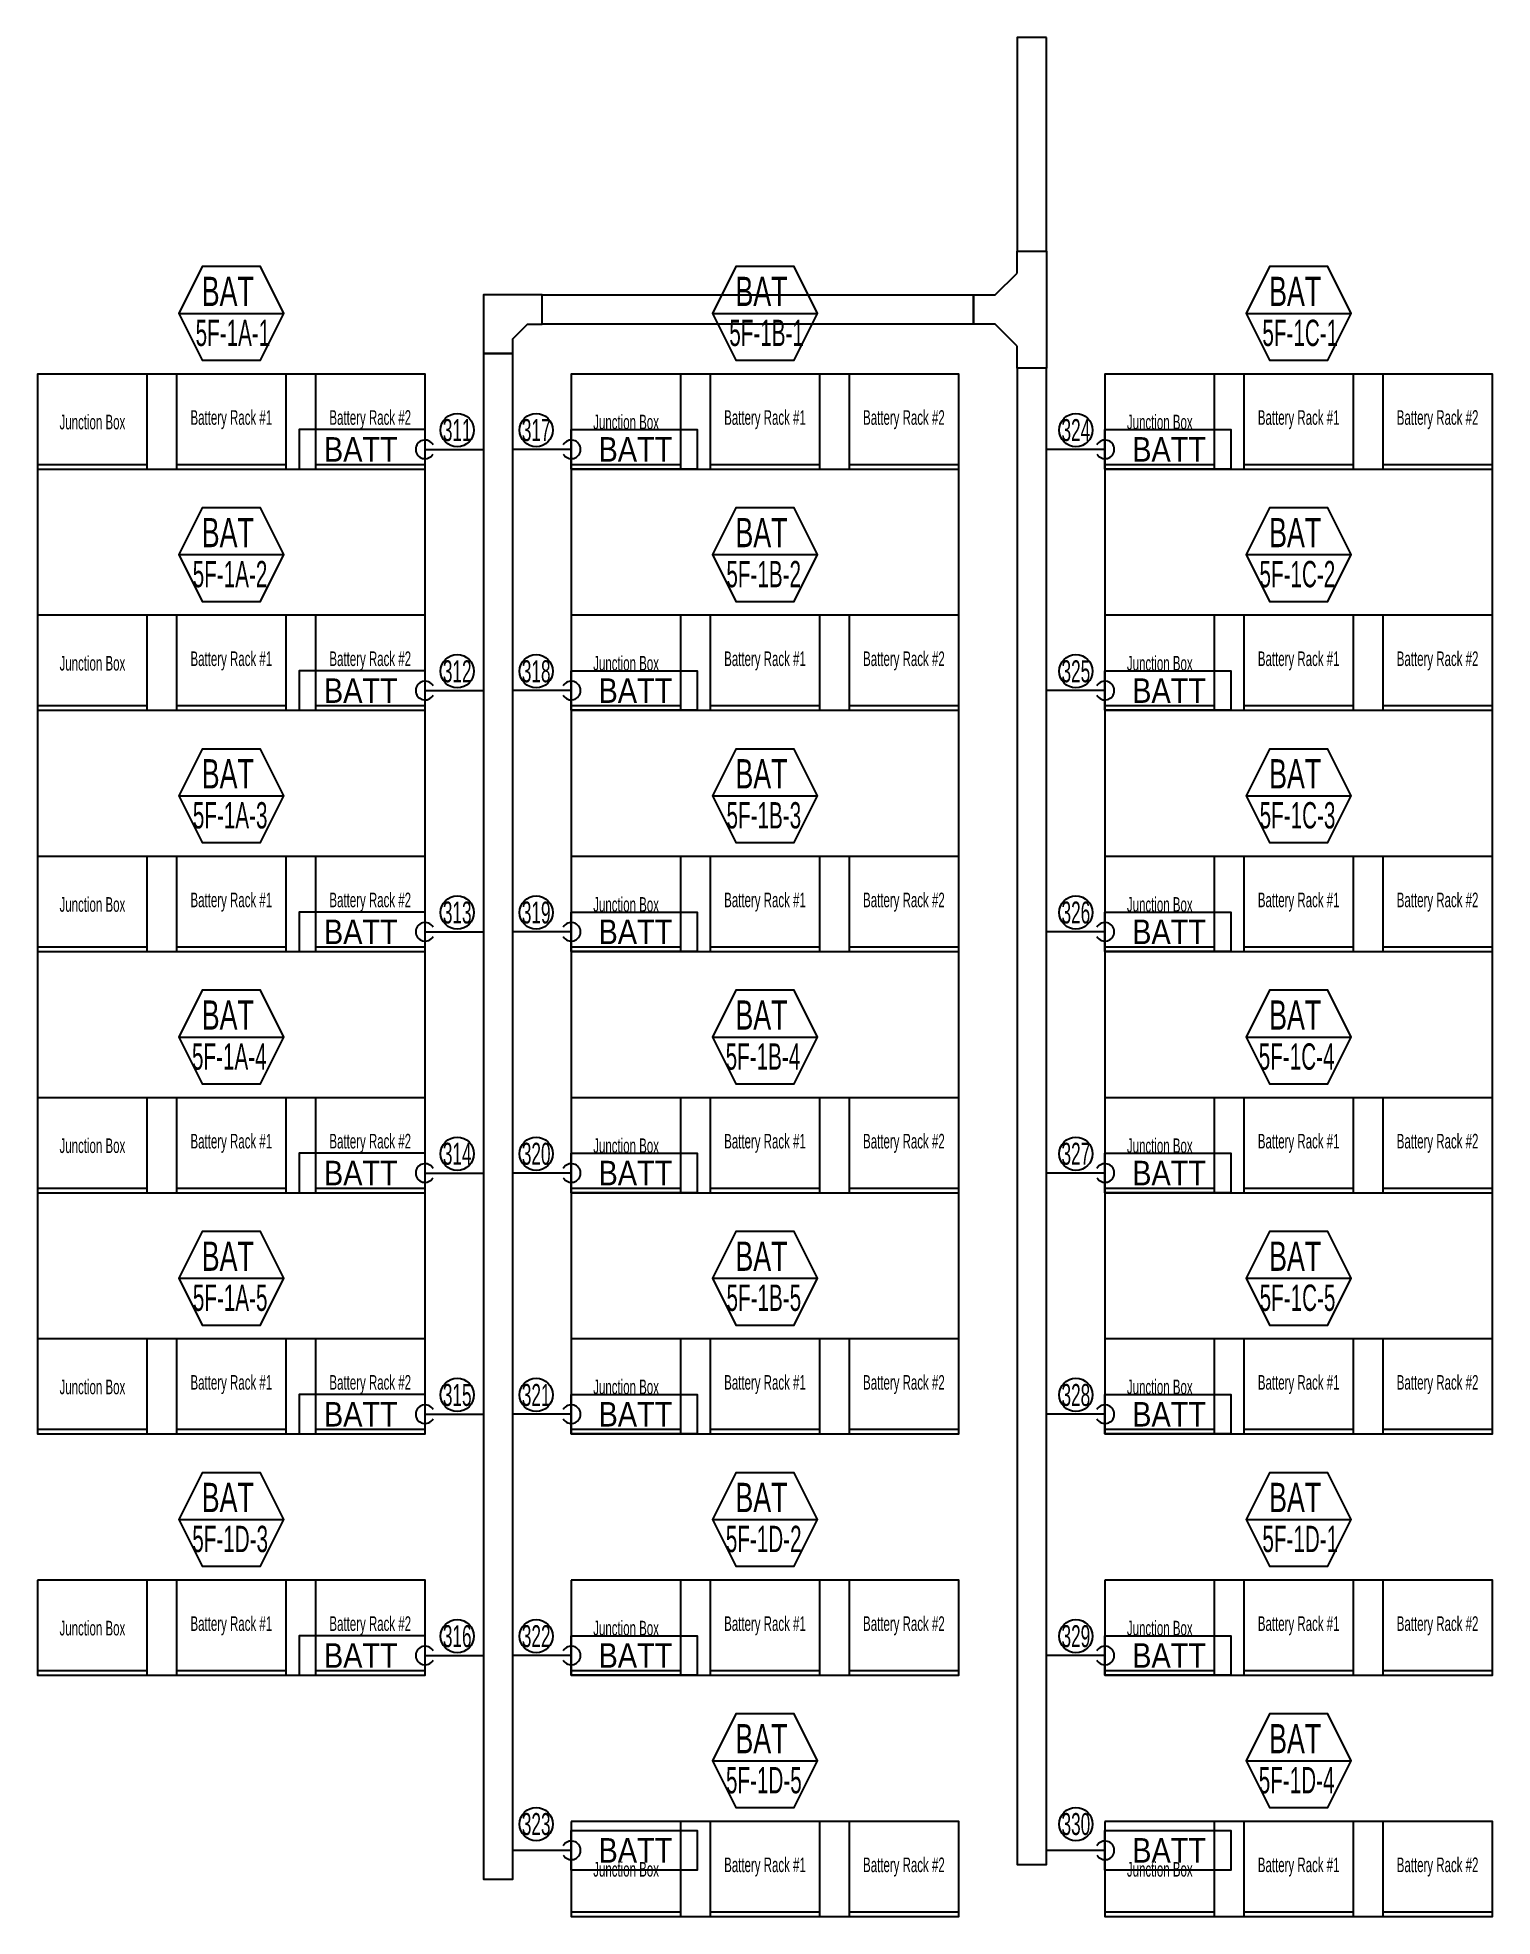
# Model space of a CAD drawing. Header units: millimetres. Extents: x 89450 to 753248, y -530175 to 1209785.
# Drawn here: x 329300 to 339250, y 386500 to 399352 of the extents above; entities that cross this region are included whole.
import ezdxf
from ezdxf.enums import TextEntityAlignment as Align

# ---------------------------------------------------------------- set-up
doc = ezdxf.new("R2010")
doc.units = ezdxf.units.MM
doc.header["$LTSCALE"] = 150
for name, color, linetype in [('------00 Switch Gear', 3, 'Continuous'), ('------00 Switch Gear_Number', 1, 'Continuous'), ('-----29 Indicator', 1, 'Continuous'), ('-----99 EPMS CABLE DUCT', 4, 'Continuous'), ('-----99 EPMS CONDUIT', 4, 'Continuous'), ('-----99 EPMS DEVICE', 3, 'Continuous')]:
    doc.layers.add(name, color=color, linetype=linetype)
doc.styles.add('ELEC', font='')
doc.styles.get('ELEC').set_extended_font_data('Dotum')

msp = doc.modelspace()

# ---------------------------------------------------------------- texts
at = {"layer": '------00 Switch Gear', "color": 161, "style": 'ELEC', "width": 0.6}
for s, p in [('Junction Box', (329675, 396722, 0)), ('Battery Rack #1', (330625, 396753, 0)), ('Battery Rack #2', (331575, 396753, 0)), ('Junction Box', (333325, 396722, 0)), ('Battery Rack #1', (334275, 396753, 0)), ('Battery Rack #2', (335225, 396753, 0)), ('Junction Box', (336975, 396722, 0)), ('Battery Rack #1', (337925, 396753, 0)), ('Battery Rack #2', (338875, 396753, 0)), ('Junction Box', (329675, 395072, 0)), ('Battery Rack #1', (330625, 395103, 0)), ('Battery Rack #2', (331575, 395103, 0)), ('Junction Box', (333325, 395072, 0)), ('Battery Rack #1', (334275, 395103, 0)), ('Battery Rack #2', (335225, 395103, 0)), ('Junction Box', (336975, 395072, 0)), ('Battery Rack #1', (337925, 395103, 0)), ('Battery Rack #2', (338875, 395103, 0)), ('Junction Box', (329675, 393422)), ('Battery Rack #1', (330625, 393453)), ('Battery Rack #2', (331575, 393453)), ('Junction Box', (333325, 393422)), ('Battery Rack #1', (334275, 393453)), ('Battery Rack #2', (335225, 393453)), ('Junction Box', (336975, 393422)), ('Battery Rack #1', (337925, 393453)), ('Battery Rack #2', (338875, 393453)), ('Battery Rack #1', (330625, 391803)), ('Battery Rack #2', (331575, 391803)), ('Battery Rack #1', (334275, 391803)), ('Battery Rack #2', (335225, 391803)), ('Battery Rack #1', (337925, 391803)), ('Battery Rack #2', (338875, 391803)), ('Junction Box', (329675, 391772)), ('Junction Box', (333325, 391772)), ('Junction Box', (336975, 391772)), ('Battery Rack #1', (330625, 390153)), ('Battery Rack #2', (331575, 390153)), ('Battery Rack #1', (334275, 390153)), ('Battery Rack #2', (335225, 390153)), ('Battery Rack #1', (337925, 390153)), ('Battery Rack #2', (338875, 390153)), ('Junction Box', (329675, 390122)), ('Junction Box', (333325, 390122)), ('Junction Box', (336975, 390122)), ('Junction Box', (329675, 388472)), ('Battery Rack #1', (330625, 388503)), ('Battery Rack #2', (331575, 388503)), ('Junction Box', (333325, 388472)), ('Battery Rack #1', (334275, 388503)), ('Battery Rack #2', (335225, 388503)), ('Junction Box', (336975, 388472)), ('Battery Rack #1', (337925, 388503)), ('Battery Rack #2', (338875, 388503)), ('Junction Box', (333325, 386822)), ('Battery Rack #1', (334275, 386853)), ('Battery Rack #2', (335225, 386853)), ('Junction Box', (336975, 386822)), ('Battery Rack #1', (337925, 386853)), ('Battery Rack #2', (338875, 386853))]:
    msp.add_text(s, height=100, dxfattribs=at).set_placement(p, align=Align.MIDDLE_CENTER)
at = {"layer": '------00 Switch Gear_Number', "color": 0, "style": 'ELEC'}
for s, height, width, p in [('BAT', 200, 0.7, (330601, 397616)), ('BAT', 200, 0.7, (334251, 397616)), ('BAT', 200, 0.7, (337901, 397616)), ('5F-1A-1', 180, 0.6, (330636, 397332)), ('5F-1B-1', 180, 0.6, (334286, 397332)), ('5F-1C-1', 180, 0.6, (337936, 397332)), ('BAT', 200, 0.7, (330601, 395966)), ('BAT', 200, 0.7, (334251, 395966)), ('BAT', 200, 0.7, (337901, 395966)), ('5F-1A-2', 180, 0.6, (330616, 395682)), ('5F-1B-2', 180, 0.6, (334266, 395682)), ('5F-1C-2', 180, 0.6, (337916, 395682)), ('BAT', 200, 0.7, (330601, 394316)), ('BAT', 200, 0.7, (334251, 394316)), ('BAT', 200, 0.7, (337901, 394316)), ('5F-1A-3', 180, 0.6, (330617, 394032)), ('5F-1B-3', 180, 0.6, (334267, 394032)), ('5F-1C-3', 180, 0.6, (337917, 394032)), ('BAT', 200, 0.7, (330601, 392666)), ('BAT', 200, 0.7, (334251, 392666)), ('BAT', 200, 0.7, (337901, 392666)), ('5F-1A-4', 180, 0.6, (330611, 392382)), ('5F-1B-4', 180, 0.6, (334261, 392382)), ('5F-1C-4', 180, 0.6, (337911, 392382)), ('BAT', 200, 0.7, (330601, 391016)), ('BAT', 200, 0.7, (334251, 391016)), ('BAT', 200, 0.7, (337901, 391016)), ('5F-1C-5', 180, 0.6, (337917, 390732)), ('5F-1A-5', 180, 0.6, (330617, 390732)), ('5F-1B-5', 180, 0.6, (334267, 390732)), ('BAT', 200, 0.7, (330601, 389366)), ('BAT', 200, 0.7, (334251, 389366)), ('BAT', 200, 0.7, (337901, 389366)), ('5F-1D-3', 180, 0.6, (330617, 389082)), ('5F-1D-2', 180, 0.6, (334266, 389082)), ('5F-1D-1', 180, 0.6, (337936, 389082)), ('BAT', 200, 0.7, (334251, 387716)), ('BAT', 200, 0.7, (337901, 387716)), ('5F-1D-5', 180, 0.6, (334267, 387432)), ('5F-1D-4', 180, 0.6, (337911, 387432))]:
    msp.add_text(s, height=height, dxfattribs=dict(at, width=width)).set_placement(p, align=Align.MIDDLE_CENTER)
at = {"layer": '-----29 Indicator', "style": 'ELEC', "width": 0.6}
for s, p in [('311', (332170, 396667, 0)), ('317', (332710, 396667, 0)), ('324', (336401, 396667, 0)), ('312', (332170, 395017, 0)), ('318', (332710, 395017, 0)), ('325', (336401, 395017, 0)), ('313', (332170, 393367, 0)), ('319', (332710, 393367, 0)), ('326', (336401, 393367, 0)), ('314', (332170, 391717, 0)), ('320', (332710, 391717, 0)), ('327', (336401, 391717, 0)), ('315', (332170, 390067, 0)), ('321', (332710, 390067, 0)), ('328', (336401, 390067, 0)), ('316', (332170, 388417, 0)), ('322', (332710, 388417, 0)), ('329', (336401, 388417, 0)), ('323', (332710, 387132, 0)), ('330', (336401, 387132, 0))]:
    msp.add_text(s, height=150, dxfattribs=at).set_placement(p, align=Align.MIDDLE_CENTER)
at = {"layer": '-----99 EPMS DEVICE', "style": 'ELEC', "width": 0.9}
for p in [(331511, 396535, 0), (333389, 396535, 0), (337039, 396535, 0), (331511, 394885, 0), (333389, 394885, 0), (337039, 394885, 0), (331511, 393235, 0), (333389, 393235, 0), (337039, 393235, 0), (331511, 391585, 0), (333389, 391585, 0), (337039, 391585, 0), (331511, 389935, 0), (333389, 389935, 0), (337039, 389935, 0), (331511, 388285, 0), (333389, 388285, 0), (337039, 388285, 0), (333389, 386952, 0), (337039, 386952, 0)]:
    msp.add_text('BATT', height=168, dxfattribs=at).set_placement(p, align=Align.MIDDLE)

# ---------------------------------------------------------------- blocks, each defined once
blk = doc.blocks.new('A$C2e8f9a8b')
at = {"color": 0}
blk.add_line((30, 750), (30, 0), dxfattribs=at)
blk.add_lwpolyline([(650, 0), (0, 0), (0, 750), (650, 750)], close=True, dxfattribs=at)
blk = doc.blocks.new('zw$32E')
for p, q in [((100, 0), (0, 0)), ((0, 0), (0, -400)), ((100, -75), (100, 0)), ((175, -150), (100, -75)), ((250, -150), (175, -150)), ((250, -250), (250, -150)), ((100, -325), (175, -250)), ((175, -250), (250, -250)), ((100, -400), (100, -325)), ((0, -400), (100, -400))]:
    blk.add_line(p, q)

# ---------------------------------------------------------------- linework, layer by layer
at = {"layer": '------00 Switch Gear', "color": 161, "elevation": 0}
for points in [[(331950, 389800), (331950, 397050), (329300, 397050), (329300, 389800), (331950, 389800)], [(335600, 389800), (335600, 397050), (332950, 397050), (332950, 389800), (335600, 389800)], [(339250, 389800), (339250, 397050), (336600, 397050), (336600, 389800), (339250, 389800)]]:
    msp.add_lwpolyline(points, dxfattribs=at)
for points in [[(329300, 397050), (329300, 396400), (331950, 396400), (331950, 397050)], [(332950, 397050), (332950, 396400), (335600, 396400), (335600, 397050)], [(336600, 397050), (336600, 396400), (339250, 396400), (339250, 397050)], [(329300, 395400), (329300, 394750), (331950, 394750), (331950, 395400)], [(332950, 395400), (332950, 394750), (335600, 394750), (335600, 395400)], [(336600, 395400), (336600, 394750), (339250, 394750), (339250, 395400)], [(329300, 393750), (329300, 393100), (331950, 393100), (331950, 393750)], [(332950, 393750), (332950, 393100), (335600, 393100), (335600, 393750)], [(336600, 393750), (336600, 393100), (339250, 393100), (339250, 393750)], [(329300, 392100), (329300, 391450), (331950, 391450), (331950, 392100)], [(332950, 392100), (332950, 391450), (335600, 391450), (335600, 392100)], [(336600, 392100), (336600, 391450), (339250, 391450), (339250, 392100)], [(329300, 390450), (329300, 389800), (331950, 389800), (331950, 390450)], [(332950, 390450), (332950, 389800), (335600, 389800), (335600, 390450)], [(336600, 390450), (336600, 389800), (339250, 389800), (339250, 390450)], [(329300, 388800), (329300, 388150), (331950, 388150), (331950, 388800)], [(332950, 388800), (332950, 388150), (335600, 388150), (335600, 388800)], [(336600, 388800), (336600, 388150), (339250, 388150), (339250, 388800)], [(332950, 387150), (332950, 386500), (335600, 386500), (335600, 387150)], [(336600, 387150), (336600, 386500), (339250, 386500), (339250, 387150)]]:
    msp.add_lwpolyline(points, close=True, dxfattribs=at)
at = {"layer": '------00 Switch Gear_Number', "elevation": 0}
for points in [[(330265, 397465), (330985, 397465), (330825, 397785), (330425, 397785), (330265, 397465), (330425, 397145), (330825, 397145), (330985, 397465)], [(333915, 397465), (334635, 397465), (334475, 397785), (334075, 397785), (333915, 397465), (334075, 397145), (334475, 397145), (334635, 397465)], [(337565, 397465), (338285, 397465), (338125, 397785), (337725, 397785), (337565, 397465), (337725, 397145), (338125, 397145), (338285, 397465)], [(330265, 395815), (330985, 395815), (330825, 396135), (330425, 396135), (330265, 395815), (330425, 395495), (330825, 395495), (330985, 395815)], [(333915, 395815), (334635, 395815), (334475, 396135), (334075, 396135), (333915, 395815), (334075, 395495), (334475, 395495), (334635, 395815)], [(337565, 395815), (338285, 395815), (338125, 396135), (337725, 396135), (337565, 395815), (337725, 395495), (338125, 395495), (338285, 395815)], [(330265, 394165), (330985, 394165), (330825, 394485), (330425, 394485), (330265, 394165), (330425, 393845), (330825, 393845), (330985, 394165)], [(333915, 394165), (334635, 394165), (334475, 394485), (334075, 394485), (333915, 394165), (334075, 393845), (334475, 393845), (334635, 394165)], [(337565, 394165), (338285, 394165), (338125, 394485), (337725, 394485), (337565, 394165), (337725, 393845), (338125, 393845), (338285, 394165)], [(330265, 392515), (330985, 392515), (330825, 392835), (330425, 392835), (330265, 392515), (330425, 392195), (330825, 392195), (330985, 392515)], [(333915, 392515), (334635, 392515), (334475, 392835), (334075, 392835), (333915, 392515), (334075, 392195), (334475, 392195), (334635, 392515)], [(337565, 392515), (338285, 392515), (338125, 392835), (337725, 392835), (337565, 392515), (337725, 392195), (338125, 392195), (338285, 392515)], [(330265, 390865), (330985, 390865), (330825, 391185), (330425, 391185), (330265, 390865), (330425, 390545), (330825, 390545), (330985, 390865)], [(333915, 390865), (334635, 390865), (334475, 391185), (334075, 391185), (333915, 390865), (334075, 390545), (334475, 390545), (334635, 390865)], [(337565, 390865), (338285, 390865), (338125, 391185), (337725, 391185), (337565, 390865), (337725, 390545), (338125, 390545), (338285, 390865)], [(330265, 389215), (330985, 389215), (330825, 389535), (330425, 389535), (330265, 389215), (330425, 388895), (330825, 388895), (330985, 389215)], [(333915, 389215), (334635, 389215), (334475, 389535), (334075, 389535), (333915, 389215), (334075, 388895), (334475, 388895), (334635, 389215)], [(337565, 389215), (338285, 389215), (338125, 389535), (337725, 389535), (337565, 389215), (337725, 388895), (338125, 388895), (338285, 389215)], [(333915, 387565), (334635, 387565), (334475, 387885), (334075, 387885), (333915, 387565), (334075, 387245), (334475, 387245), (334635, 387565)], [(337565, 387565), (338285, 387565), (338125, 387885), (337725, 387885), (337565, 387565), (337725, 387245), (338125, 387245), (338285, 387565)]]:
    msp.add_lwpolyline(points, dxfattribs=at)
at = {"layer": '-----29 Indicator'}
for centre in [(332170, 396667, 0), (332710, 396667, 0), (336401, 396667, 0), (332170, 395017, 0), (332710, 395017, 0), (336401, 395017, 0), (332170, 393367, 0), (332710, 393367, 0), (336401, 393367, 0), (332170, 391717, 0), (332710, 391717, 0), (336401, 391717, 0), (332170, 390067, 0), (332710, 390067, 0), (336401, 390067, 0), (332170, 388417, 0), (332710, 388417, 0), (336401, 388417, 0), (332710, 387132, 0), (336401, 387132, 0)]:
    msp.add_circle(centre, 114, dxfattribs=at)
at = {"layer": '-----99 EPMS CABLE DUCT', "elevation": 0}
for points in [[(336200, 399352), (336000, 399352), (336000, 397891), (336200, 397891)], [(332750, 397591), (335700, 397591), (335700, 397391), (332750, 397391)], [(332550, 397191), (332350, 397191), (332350, 386755), (332550, 386755)], [(336200, 397091), (336000, 397091), (336000, 386855), (336200, 386855)]]:
    msp.add_lwpolyline(points, close=True, dxfattribs=at)
msp.add_lwpolyline([(332750, 397391), (332750, 397591), (332350, 397591), (332350, 397191), (332550, 397191), (332550, 397291), (332650, 397391), (332750, 397391)], dxfattribs=at)
at = {"layer": '-----99 EPMS CONDUIT'}
for p, q in [((331950, 396535, 0), (332350, 396535, 0)), ((332950, 396535, 0), (332550, 396535, 0)), ((336600, 396535, 0), (336200, 396535, 0)), ((331950, 394885, 0), (332350, 394885, 0)), ((332950, 394885, 0), (332550, 394885, 0)), ((336600, 394885, 0), (336200, 394885, 0)), ((331950, 393235, 0), (332350, 393235, 0)), ((332950, 393235, 0), (332550, 393235, 0)), ((336600, 393235, 0), (336200, 393235, 0)), ((331950, 391585, 0), (332350, 391585, 0)), ((332950, 391585, 0), (332550, 391585, 0)), ((336600, 391585, 0), (336200, 391585, 0)), ((331950, 389935, 0), (332350, 389935, 0)), ((332950, 389935, 0), (332550, 389935, 0)), ((336600, 389935, 0), (336200, 389935, 0)), ((331950, 388285, 0), (332350, 388285, 0)), ((332950, 388285, 0), (332550, 388285, 0)), ((336600, 388285, 0), (336200, 388285, 0)), ((332950, 386952, 0), (332550, 386952, 0)), ((336600, 386952, 0), (336200, 386952, 0))]:
    msp.add_line(p, q, dxfattribs=at)
for centre, start, end in [((331950, 396535, 0), 30, 330), ((332950, 396535, 0), 210, 150), ((336600, 396535, 0), 210, 150), ((331950, 394885, 0), 30, 330), ((332950, 394885, 0), 210, 150), ((336600, 394885, 0), 210, 150), ((331950, 393235, 0), 30, 330), ((332950, 393235, 0), 210, 150), ((336600, 393235, 0), 210, 150), ((331950, 391585, 0), 30, 330), ((332950, 391585, 0), 210, 150), ((336600, 391585, 0), 210, 150), ((331950, 389935, 0), 30, 330), ((332950, 389935, 0), 210, 150), ((336600, 389935, 0), 210, 150), ((331950, 388285, 0), 30, 330), ((332950, 388285, 0), 210, 150), ((336600, 388285, 0), 210, 150), ((332950, 386952, 0), 210, 150), ((336600, 386952, 0), 210, 150)]:
    msp.add_arc(centre, 63.8, start, end, dxfattribs=at)
at = {"layer": '-----99 EPMS DEVICE', "elevation": 0}
for points in [[(331950, 396670), (331090, 396670), (331090, 396400), (331950, 396400)], [(332950, 396670), (333810, 396670), (333810, 396400), (332950, 396400)], [(336600, 396670), (337460, 396670), (337460, 396400), (336600, 396400)], [(331950, 395020), (331090, 395020), (331090, 394750), (331950, 394750)], [(332950, 395020), (333810, 395020), (333810, 394750), (332950, 394750)], [(336600, 395020), (337460, 395020), (337460, 394750), (336600, 394750)], [(331950, 393370), (331090, 393370), (331090, 393100), (331950, 393100)], [(332950, 393370), (333810, 393370), (333810, 393100), (332950, 393100)], [(336600, 393370), (337460, 393370), (337460, 393100), (336600, 393100)], [(331950, 391720), (331090, 391720), (331090, 391450), (331950, 391450)], [(332950, 391720), (333810, 391720), (333810, 391450), (332950, 391450)], [(336600, 391720), (337460, 391720), (337460, 391450), (336600, 391450)], [(331950, 390070), (331090, 390070), (331090, 389800), (331950, 389800)], [(332950, 390070), (333810, 390070), (333810, 389800), (332950, 389800)], [(336600, 390070), (337460, 390070), (337460, 389800), (336600, 389800)], [(331950, 388420), (331090, 388420), (331090, 388150), (331950, 388150)], [(332950, 388420), (333810, 388420), (333810, 388150), (332950, 388150)], [(336600, 388420), (337460, 388420), (337460, 388150), (336600, 388150)], [(332950, 387087), (333810, 387087), (333810, 386817), (332950, 386817)], [(336600, 387087), (337460, 387087), (337460, 386817), (336600, 386817)]]:
    msp.add_lwpolyline(points, close=True, dxfattribs=at)

# ---------------------------------------------------------------- block references
at = {"layer": '------00 Switch Gear', "color": 161, "xscale": -1, "rotation": 270}
for p in [(329300, 396400, 0), (330250, 396400, 0), (331200, 396400, 0), (332950, 396400, 0), (333900, 396400, 0), (334850, 396400, 0), (336600, 396400, 0), (337550, 396400, 0), (338500, 396400, 0), (329300, 394750, 0), (330250, 394750, 0), (331200, 394750, 0), (332950, 394750, 0), (333900, 394750, 0), (334850, 394750, 0), (336600, 394750, 0), (337550, 394750, 0), (338500, 394750, 0), (329300, 393100), (330250, 393100), (331200, 393100), (332950, 393100), (333900, 393100), (334850, 393100), (336600, 393100), (337550, 393100), (338500, 393100), (329300, 391450), (330250, 391450), (331200, 391450), (332950, 391450), (333900, 391450), (334850, 391450), (336600, 391450), (337550, 391450), (338500, 391450), (329300, 389800), (330250, 389800), (331200, 389800), (332950, 389800), (333900, 389800), (334850, 389800), (336600, 389800), (337550, 389800), (338500, 389800), (329300, 388150), (330250, 388150), (331200, 388150), (332950, 388150), (333900, 388150), (334850, 388150), (336600, 388150), (337550, 388150), (338500, 388150), (332950, 386500), (333900, 386500), (334850, 386500), (336600, 386500), (337550, 386500), (338500, 386500)]:
    msp.add_blockref('A$C2e8f9a8b', p, dxfattribs=at)
at = {"layer": '-----99 EPMS CABLE DUCT', "xscale": -1.999999999999999, "yscale": 1.999999999999999, "zscale": 2, "rotation": 359.9999999999258}
msp.add_blockref('zw$32E', (336200, 397891), dxfattribs=at)

msp.set_redraw_order([(e.dxf.handle, doc.entitydb.next_handle()) for e in msp.query("TEXT MTEXT ATTDEF DIMENSION ARC_DIMENSION")])  # texts and dimensions are drawn at this point

doc.saveas('drawing.dxf')
